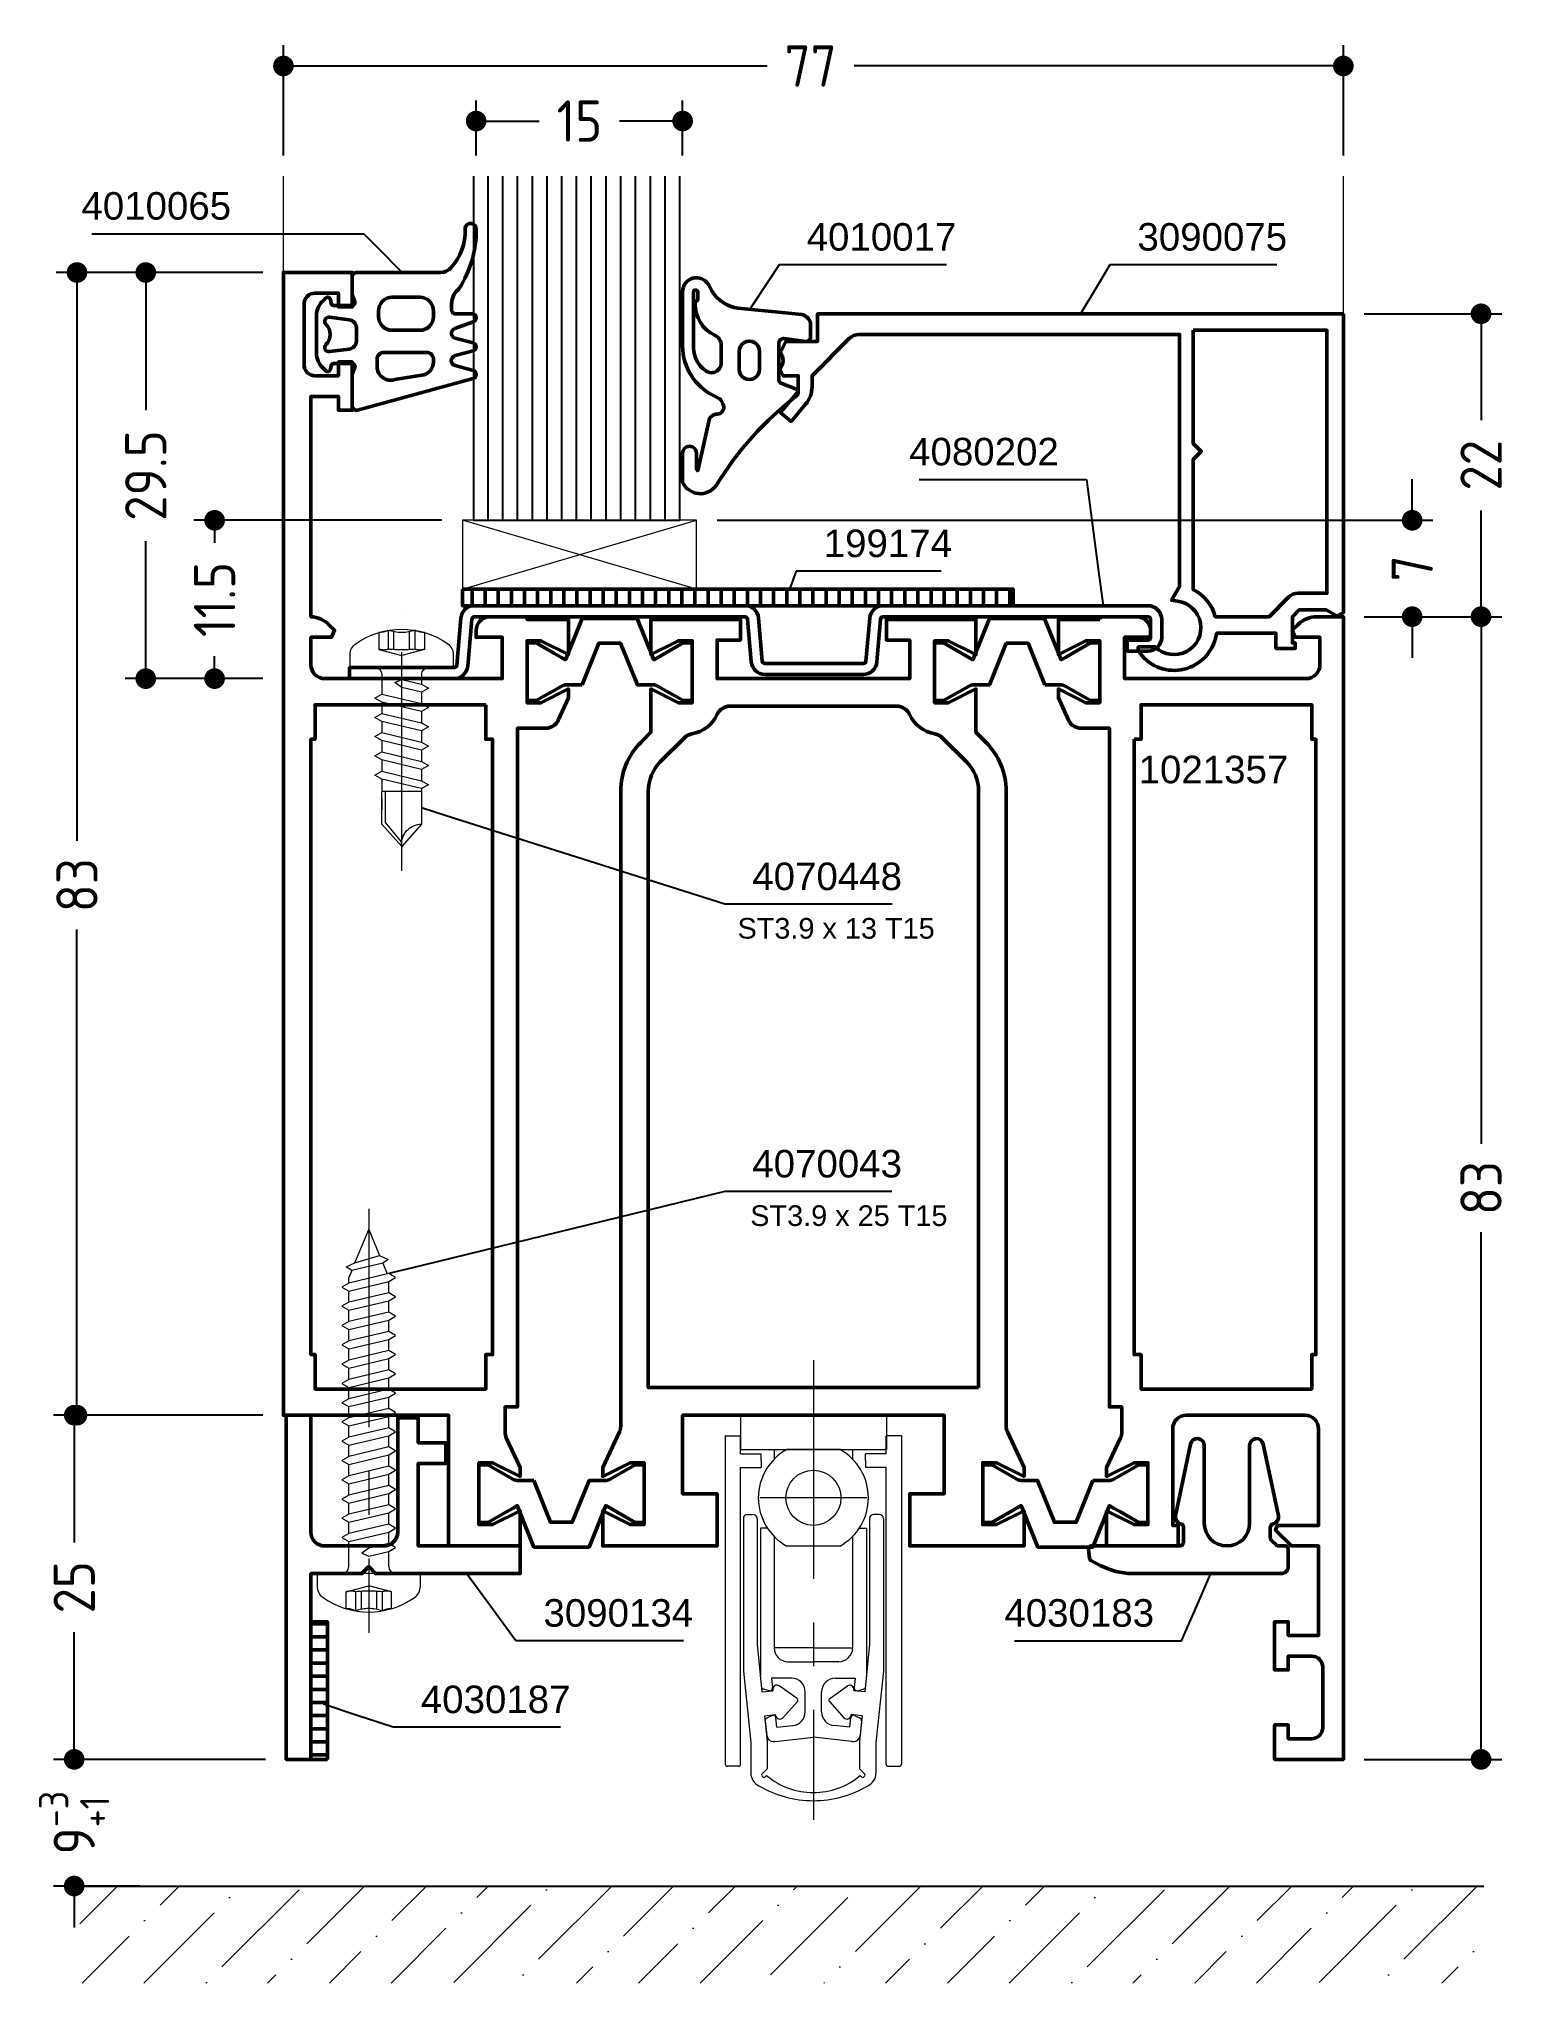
# Model space of a CAD drawing. Header units: millimetres. Extents: x 50 to 157, y 69 to 210.
import ezdxf
from ezdxf.enums import TextEntityAlignment as Align

# ---------------------------------------------------------------- set-up
doc = ezdxf.new("R2010")
doc.units = ezdxf.units.MM
doc.linetypes.add('CENTER', pattern=[50.8, 31.75, -6.35, 6.35, -6.35])
doc.linetypes.add('HIDDEN', pattern=[9.525, 6.35, -3.175])
for name, color, linetype, lineweight in [('AM_5', 3, 'Continuous', 25), ('AM_C', 50, 'Continuous', 50), ('AM_S', 80, 'Continuous', 50), ('Cent3', 70, 'CENTER', 18), ('CHide4', 10, 'HIDDEN', 13), ('Cont2', 2, 'Continuous', 25), ('Cont3', 70, 'Continuous', 18), ('Cont4', 10, 'Continuous', 13)]:
    doc.layers.add(name, color=color, linetype=linetype, lineweight=lineweight)
doc.styles.add('HBS_DIMTEXTSTYLE', font='isocp.shx')
doc.styles.add('SWISSL', font='swissl.ttf')
doc.dimstyles.new('Konstruktionsschnitt 1-1$0', dxfattribs={"dimscale": 0, "dimtxt": 3, "dimasz": 1.5, "dimexe": 1.5, "dimexo": 1.5, "dimgap": 1.5, "dimtad": 0, "dimdsep": 46, "dimtxsty": 'HBS_DIMTEXTSTYLE', "dimblk": 'PUNKT', "dimcen": 0, "dimclrd": 3, "dimclre": 3, "dimclrt": 2, "dimadec": 1, "dimazin": 2, "dimtfac": 0.7, "dimtofl": 0, "dimtmove": 0, "dimatfit": 3, "dimfxl": 0, "dimtolj": 1, "dimtzin": 0, "dimarcsym": 0})

msp = doc.modelspace()

# ---------------------------------------------------------------- texts
at = {"layer": 'AM_5', "color": 2, "insert": (141.21, 158.299), "char_height": 2, "attachment_point": 3, "style": 'SWISSL'}
msp.add_mtext('1021357', dxfattribs=at)

# ---------------------------------------------------------------- blocks, each defined once
blk = doc.blocks.new('*U21', base_point=(43.9, 167.94))
for p, q in [((43.9, 181.87), (18.9, 181.87)), ((43.9, 180.8), (18.9, 180.8)), ((43.9, 179.73), (18.9, 179.73)), ((43.9, 178.66), (18.9, 178.66)), ((43.9, 177.59), (18.9, 177.59)), ((43.9, 176.51), (18.9, 176.51)), ((43.9, 175.44), (18.9, 175.44)), ((43.9, 174.37), (18.9, 174.37)), ((43.9, 173.3), (18.9, 173.3)), ((43.9, 172.23), (18.9, 172.23)), ((43.9, 171.16), (18.9, 171.16)), ((43.9, 170.09), (18.9, 170.09)), ((43.9, 169.01), (18.9, 169.01))]:
    blk.add_line(p, q)
blk.add_lwpolyline([(18.9, 167.94), (43.9, 167.94), (43.9, 182.94), (18.9, 182.94)])
blk = doc.blocks.new('PUNKT')
at = {"color": 0, "linetype": 'Continuous'}
blk.add_line((-0.5, 0), (-1, 0), dxfattribs=at)
at = {"color": 0, "linetype": 'Continuous', "const_width": 0.5}
blk.add_lwpolyline([(-0.25, 0, 1), (0.25, 0, 1)], format="xyb", close=True, dxfattribs=at)
blk = doc.blocks.new('*D27')
at = {"layer": 'AM_5', "color": 3, "lineweight": -2, "transparency": 16777216}
for p, q in [((82.21, 201.9), (82.21, 205.9)), ((97.21, 201.9), (97.21, 205.9)), ((83.71, 204.4), (86.79, 204.4)), ((95.71, 204.4), (92.62, 204.4))]:
    blk.add_line(p, q, dxfattribs=at)
at = {"layer": 'AM_5', "color": 3, "lineweight": -2, "transparency": 16777216, "xscale": 1.5, "yscale": 1.5, "zscale": 1.5, "rotation": 180}
blk.add_blockref('PUNKT', (82.21, 204.4), dxfattribs=at)
at = {"layer": 'AM_5', "color": 3, "lineweight": -2, "transparency": 16777216, "xscale": 1.5, "yscale": 1.5, "zscale": 1.5}
blk.add_blockref('PUNKT', (97.21, 204.4), dxfattribs=at)
at = {"layer": 'AM_5', "color": 2, "transparency": 16777216, "insert": (89.71, 204.4), "char_height": 3, "attachment_point": 5, "style": 'HBS_DIMTEXTSTYLE'}
blk.add_mtext('\\A1;15', dxfattribs=at)
blk = doc.blocks.new('*D28')
at = {"layer": 'AM_5', "color": 3, "lineweight": -2, "transparency": 16777216}
for p, q in [((68.21, 201.9), (68.21, 209.9)), ((145.21, 201.9), (145.21, 209.9)), ((69.71, 208.4), (103.36, 208.4)), ((143.71, 208.4), (109.66, 208.4))]:
    blk.add_line(p, q, dxfattribs=at)
at = {"layer": 'AM_5', "color": 3, "lineweight": -2, "transparency": 16777216, "xscale": 1.5, "yscale": 1.5, "zscale": 1.5, "rotation": 180}
blk.add_blockref('PUNKT', (68.21, 208.4), dxfattribs=at)
at = {"layer": 'AM_5', "color": 3, "lineweight": -2, "transparency": 16777216, "xscale": 1.5, "yscale": 1.5, "zscale": 1.5}
blk.add_blockref('PUNKT', (145.21, 208.4), dxfattribs=at)
at = {"layer": 'AM_5', "color": 2, "transparency": 16777216, "insert": (106.51, 208.4), "char_height": 3, "attachment_point": 5, "style": 'HBS_DIMTEXTSTYLE'}
blk.add_mtext('\\A1;77', dxfattribs=at)
blk = doc.blocks.new('*S230')
at = {"layer": 'AM_5', "color": 3}
for p, q in [((104.22, 193.96), (103.47, 192.82)), ((116.37, 193.96), (104.22, 193.96))]:
    blk.add_line(p, q, dxfattribs=at)
at = {"layer": 'AM_5', "color": 3, "linetype": 'Continuous'}
blk.add_line((103.47, 192.82), (102.09, 190.73), dxfattribs=at)
at = {"layer": 'AM_5', "color": 2, "insert": (106.22, 194.96), "char_height": 2, "attachment_point": 7, "style": 'SWISSL'}
blk.add_mtext('4010017', dxfattribs=at)
blk = doc.blocks.new('*S231')
at = {"layer": 'AM_5', "color": 3}
for p, q in [((54.28, 196.21), (74.06, 196.21)), ((74.06, 196.21), (75.07, 195.18))]:
    blk.add_line(p, q, dxfattribs=at)
at = {"layer": 'AM_5', "color": 3, "linetype": 'Continuous'}
blk.add_line((75.07, 195.18), (76.83, 193.4), dxfattribs=at)
at = {"layer": 'AM_5', "color": 2, "insert": (64.41, 197.21), "char_height": 2, "attachment_point": 9, "style": 'SWISSL'}
blk.add_mtext('4010065', dxfattribs=at)
blk = doc.blocks.new('WS4070448')
at = {"layer": 'Cent3', "ltscale": 0.5}
blk.add_line((8.05, -14.4), (8.07, 4.66), dxfattribs=at)
at = {"layer": 'CHide4', "ltscale": 0.3}
for p, q in [((7.1, 1.69), (7.1, 3.08)), ((7.51, 1.69), (7.51, 2.97)), ((8.63, 1.69), (8.63, 2.97)), ((9.04, 1.69), (9.04, 3.08))]:
    blk.add_line(p, q, dxfattribs=at)
for points in [[(6.42, 2.92), (6.42, 1.69)], [(9.72, 2.92), (9.72, 1.69)], [(6.42, 1.69), (8.07, 1.25)], [(9.72, 1.69), (8.07, 1.25)]]:
    blk.add_lwpolyline(points, dxfattribs=at)
for centre, radius, start, end in [((6.48, 4.2), 1.28, 267.2848, 298.8872), ((8.07, 5.85), 2.94, 250.6988, 289.3012), ((9.66, 4.2), 1.28, 241.1128, 272.7152), ((6.76, 2.85), 1.21, 253.6643, 286.3357), ((8.07, 11.78), 10.13, 264.4948, 275.5052), ((9.38, 2.85), 1.21, 253.6643, 286.3357)]:
    blk.add_arc(centre, radius, start, end, dxfattribs=at)
at = {"layer": 'Cont4'}
for p, q in [((6.62, -8.64), (6.62, -11)), ((6.62, -8.64), (9.52, -8.64)), ((9.52, -11), (9.52, -8.64)), ((6.62, -11), (8.07, -12.64)), ((8.07, -12.64), (9.52, -11))]:
    blk.add_line(p, q, dxfattribs=at)
blk.add_lwpolyline([(11.39, 2.11, 0.314856), (4.74, 2.11, 0.244912), (4.32, 1.29), (4.32, 0.36), (11.82, 0.36), (11.82, 1.29, 0.244912), (11.39, 2.11, 0.138291)], format="xyb", dxfattribs=at)
for points in [[(6.12, -1.14), (6.62, -1.43), (8.07, -1.08), (8.57, -0.71), (8.07, -0.51), (6.62, -0.85)], [(6.12, -2.54), (6.62, -2.83), (9.52, -2.14), (10.02, -1.85), (9.52, -1.56), (6.62, -2.25)], [(6.12, -3.94), (6.62, -4.23), (9.52, -3.54), (10.02, -3.25), (9.52, -2.96), (6.62, -3.65)], [(6.12, -5.34), (6.62, -5.63), (9.52, -4.94), (10.02, -4.65), (9.52, -4.36), (6.62, -5.05)], [(6.12, -6.74), (6.62, -7.03), (9.52, -6.34), (10.02, -6.05), (9.52, -5.76), (6.62, -6.45)], [(6.12, -8.14), (6.62, -8.43), (9.52, -7.74), (10.02, -7.45), (9.52, -7.16), (6.62, -7.85)]]:
    blk.add_lwpolyline(points, close=True, dxfattribs=at)
for points in [[(6.62, -0.14), (6.62, -0.85)], [(9.52, -0.14), (9.52, -1.56)], [(6.62, -1.43), (6.62, -1.85)], [(6.62, -1.43), (6.62, -2.25)], [(6.62, -1.43), (6.62, -2.25)], [(9.52, -2.14), (9.52, -2.96)], [(6.62, -2.83), (6.62, -3.65)], [(6.62, -4.23), (6.62, -5.05)], [(9.52, -3.54), (9.52, -4.36)], [(6.62, -5.63), (6.62, -6.45)], [(9.52, -4.94), (9.52, -5.76)], [(6.62, -7.03), (6.62, -7.85)], [(9.52, -6.34), (9.52, -7.16)], [(6.62, -8.43), (6.62, -8.64)], [(9.52, -7.74), (9.52, -8.64)], [(6.62, -9.83), (6.62, -10.65)], [(9.27, -8.64), (9.27, -10.89), (8.1, -12.28)], [(9.52, -9.14), (9.52, -9.96)]]:
    blk.add_lwpolyline(points, dxfattribs=at)
for centre, radius, start, end in [((6.12, -0.14), 0.5, 0, 90), ((10.02, -0.14), 0.5, 90, 180), ((6.61, -12.47), 1.47, 353.4244, 89.6688)]:
    blk.add_arc(centre, radius, start, end, dxfattribs=at)
blk = doc.blocks.new('*S232')
at = {"layer": 'AM_5', "color": 3, "linetype": 'Continuous'}
blk.add_line((80.64, 153.75), (78.25, 154.51), dxfattribs=at)
at = {"layer": 'AM_5', "color": 3}
for p, q in [((100.27, 147.51), (80.64, 153.75)), ((112.42, 147.51), (100.27, 147.51))]:
    blk.add_line(p, q, dxfattribs=at)
at = {"layer": 'AM_5', "color": 2, "insert": (102.27, 148.51), "char_height": 2, "attachment_point": 7, "style": 'SWISSL'}
blk.add_mtext('4070448', dxfattribs=at)
blk = doc.blocks.new('*D33')
at = {"layer": 'AM_5', "color": 3, "lineweight": -2, "transparency": 16777216}
for p, q in [((146.71, 190.4), (156.71, 190.4)), ((155.21, 188.9), (155.21, 182.68)), ((155.21, 169.9), (155.21, 176.12)), ((146.71, 168.4), (156.71, 168.4))]:
    blk.add_line(p, q, dxfattribs=at)
at = {"layer": 'AM_5', "color": 3, "lineweight": -2, "transparency": 16777216, "xscale": 1.5, "yscale": 1.5, "zscale": 1.5}
for p, rotation in [((155.21, 190.4), 90), ((155.21, 168.4), 270)]:
    blk.add_blockref('PUNKT', p, dxfattribs=dict(at, rotation=rotation))
at = {"layer": 'AM_5', "color": 2, "transparency": 16777216, "insert": (155.21, 179.4), "char_height": 3, "attachment_point": 5, "rotation": 90, "style": 'HBS_DIMTEXTSTYLE'}
blk.add_mtext('\\A1;22', dxfattribs=at)
blk = doc.blocks.new('*D34')
at = {"layer": 'AM_5', "color": 3, "lineweight": -2, "transparency": 16777216}
for p, q in [((150.21, 176.9), (150.21, 178.4)), ((99.71, 175.4), (151.71, 175.4)), ((146.71, 168.4), (151.71, 168.4)), ((150.21, 166.9), (150.21, 165.4))]:
    blk.add_line(p, q, dxfattribs=at)
at = {"layer": 'AM_5', "color": 3, "lineweight": -2, "transparency": 16777216, "xscale": 1.5, "yscale": 1.5, "zscale": 1.5}
for p, rotation in [((150.21, 175.4), 270), ((150.21, 168.4), 90)]:
    blk.add_blockref('PUNKT', p, dxfattribs=dict(at, rotation=rotation))
at = {"layer": 'AM_5', "color": 2, "transparency": 16777216, "insert": (150.21, 171.9), "char_height": 3, "attachment_point": 5, "rotation": 90, "style": 'HBS_DIMTEXTSTYLE'}
blk.add_mtext('\\A1;7', dxfattribs=at)
blk = doc.blocks.new('*D35')
at = {"layer": 'AM_5', "color": 3, "lineweight": -2, "transparency": 16777216}
for p, q in [((79.71, 175.4), (61.71, 175.4)), ((63.21, 173.9), (63.21, 173.76)), ((63.21, 165.4), (63.21, 165.54)), ((66.71, 163.9), (61.71, 163.9))]:
    blk.add_line(p, q, dxfattribs=at)
at = {"layer": 'AM_5', "color": 3, "lineweight": -2, "transparency": 16777216, "xscale": 1.5, "yscale": 1.5, "zscale": 1.5}
for p, rotation in [((63.21, 175.4), 90), ((63.21, 163.9), 270)]:
    blk.add_blockref('PUNKT', p, dxfattribs=dict(at, rotation=rotation))
at = {"layer": 'AM_5', "color": 2, "transparency": 16777216, "insert": (63.21, 169.65), "char_height": 3, "attachment_point": 5, "rotation": 90, "style": 'HBS_DIMTEXTSTYLE'}
blk.add_mtext('\\A1;11.5', dxfattribs=at)
blk = doc.blocks.new('*D36')
at = {"layer": 'AM_5', "color": 3, "lineweight": -2, "transparency": 16777216}
for p, q in [((66.71, 193.4), (56.71, 193.4)), ((58.21, 191.9), (58.21, 183.4)), ((58.21, 165.4), (58.21, 173.89)), ((66.71, 163.9), (56.71, 163.9))]:
    blk.add_line(p, q, dxfattribs=at)
at = {"layer": 'AM_5', "color": 3, "lineweight": -2, "transparency": 16777216, "xscale": 1.5, "yscale": 1.5, "zscale": 1.5}
for p, rotation in [((58.21, 193.4), 90), ((58.21, 163.9), 270)]:
    blk.add_blockref('PUNKT', p, dxfattribs=dict(at, rotation=rotation))
at = {"layer": 'AM_5', "color": 2, "transparency": 16777216, "insert": (58.21, 178.65), "char_height": 3, "attachment_point": 5, "rotation": 90, "style": 'HBS_DIMTEXTSTYLE'}
blk.add_mtext('\\A1;29.5', dxfattribs=at)
blk = doc.blocks.new('*S233')
at = {"layer": 'AM_5', "color": 3}
for p, q in [((128.25, 193.96), (127.4, 192.54)), ((140.38, 193.96), (128.25, 193.96))]:
    blk.add_line(p, q, dxfattribs=at)
at = {"layer": 'AM_5', "color": 3, "linetype": 'Continuous'}
blk.add_line((127.4, 192.54), (126.11, 190.4), dxfattribs=at)
at = {"layer": 'AM_5', "color": 2, "insert": (130.25, 194.96), "char_height": 2, "attachment_point": 7, "style": 'SWISSL'}
blk.add_mtext('3090075', dxfattribs=at)
blk = doc.blocks.new('*S234')
at = {"layer": 'AM_5', "color": 3}
for p, q in [((105.46, 171.7), (104.97, 170.4)), ((115.98, 171.7), (105.46, 171.7))]:
    blk.add_line(p, q, dxfattribs=at)
at = {"layer": 'AM_5', "color": 2, "insert": (107.46, 172.7), "char_height": 2, "attachment_point": 7, "style": 'SWISSL'}
blk.add_mtext('199174', dxfattribs=at)
blk = doc.blocks.new('*S235')
at = {"layer": 'AM_5', "color": 3}
for p, q in [((114.4, 178.36), (126.54, 178.36)), ((126.54, 178.36), (127.43, 171.68))]:
    blk.add_line(p, q, dxfattribs=at)
at = {"layer": 'AM_5', "color": 3, "linetype": 'Continuous'}
blk.add_line((127.43, 171.68), (127.76, 169.2), dxfattribs=at)
at = {"layer": 'AM_5', "color": 2, "insert": (124.54, 179.36), "char_height": 2, "attachment_point": 9, "style": 'SWISSL'}
blk.add_mtext('4080202', dxfattribs=at)
blk = doc.blocks.new('ZAHL rechts')
at = {"layer": 'AM_5', "color": 2, "style": 'SWISSL'}
blk.add_attdef('XXX', text='', height=1.5, dxfattribs=at).set_placement((-1.95, -2.5), align=Align.RIGHT)
blk = doc.blocks.new('*D40')
at = {"layer": 'AM_5', "color": 3, "lineweight": -2, "transparency": 16777216}
for p, q in [((146.71, 168.4), (156.71, 168.4)), ((155.21, 166.9), (155.21, 130.11)), ((155.21, 86.9), (155.21, 123.69)), ((146.71, 85.4), (156.71, 85.4))]:
    blk.add_line(p, q, dxfattribs=at)
at = {"layer": 'AM_5', "color": 3, "lineweight": -2, "transparency": 16777216, "xscale": 1.5, "yscale": 1.5, "zscale": 1.5}
for p, rotation in [((155.21, 168.4), 90), ((155.21, 85.4), 270)]:
    blk.add_blockref('PUNKT', p, dxfattribs=dict(at, rotation=rotation))
at = {"layer": 'AM_5', "color": 2, "transparency": 16777216, "insert": (155.21, 126.9), "char_height": 3, "attachment_point": 5, "rotation": 90, "style": 'HBS_DIMTEXTSTYLE'}
blk.add_mtext('\\A1;83', dxfattribs=at)
blk = doc.blocks.new('*D47')
at = {"layer": 'AM_5', "color": 3, "lineweight": -2, "transparency": 16777216}
for p, q in [((222.08, 209.06), (207.08, 209.06)), ((208.58, 207.56), (208.58, 167.77)), ((208.58, 127.56), (208.58, 161.35)), ((222.08, 126.06), (207.08, 126.06))]:
    blk.add_line(p, q, dxfattribs=at)
at = {"layer": 'AM_5', "color": 3, "lineweight": -2, "transparency": 16777216, "xscale": 1.5, "yscale": 1.5, "zscale": 1.5}
for p, rotation in [((208.58, 209.06), 90), ((208.58, 126.06), 270)]:
    blk.add_blockref('PUNKT', p, dxfattribs=dict(at, rotation=rotation))
at = {"layer": 'AM_5', "color": 2, "transparency": 16777216, "insert": (208.58, 164.56), "char_height": 3, "attachment_point": 5, "rotation": 90, "style": 'HBS_DIMTEXTSTYLE'}
blk.add_mtext('\\A1;83', dxfattribs=at)
blk = doc.blocks.new('*D42')
at = {"layer": 'AM_5', "color": 3, "lineweight": -2, "transparency": 16777216}
for p, q in [((53.01, 86.9), (53.01, 88.4)), ((66.91, 85.4), (51.51, 85.4)), ((57.81, 76.2), (51.51, 76.2)), ((53.01, 74.7), (53.01, 73.2))]:
    blk.add_line(p, q, dxfattribs=at)
at = {"layer": 'AM_5', "color": 3, "lineweight": -2, "transparency": 16777216, "xscale": 1.5, "yscale": 1.5, "zscale": 1.5}
for p, rotation in [((53.01, 85.4), 270), ((53.01, 76.2), 90)]:
    blk.add_blockref('PUNKT', p, dxfattribs=dict(at, rotation=rotation))
at = {"layer": 'AM_5', "color": 2, "transparency": 16777216, "insert": (53.01, 80.8), "char_height": 3, "attachment_point": 5, "rotation": 90, "style": 'HBS_DIMTEXTSTYLE'}
blk.add_mtext('\\A1;9{}{\\H0.71x;\\C2;\\S-3^ +1;}', dxfattribs=at)
blk = doc.blocks.new('*S236')
at = {"layer": 'AM_5', "color": 3, "linetype": 'Continuous'}
blk.add_line((73.49, 88.62), (71.12, 89.4), dxfattribs=at)
at = {"layer": 'AM_5', "color": 3}
for p, q in [((76.19, 87.73), (73.49, 88.62)), ((88.34, 87.73), (76.19, 87.73))]:
    blk.add_line(p, q, dxfattribs=at)
at = {"layer": 'AM_5', "color": 2, "insert": (78.19, 88.73), "char_height": 2, "attachment_point": 7, "style": 'SWISSL'}
blk.add_mtext('4030187', dxfattribs=at)
blk = doc.blocks.new('*D46')
at = {"layer": 'AM_5', "color": 3, "lineweight": -2, "transparency": 16777216}
for p, q in [((222.08, 126.06), (206.88, 126.06)), ((208.38, 124.56), (208.38, 116.81)), ((208.38, 102.56), (208.38, 110.31)), ((222.28, 101.06), (206.88, 101.06))]:
    blk.add_line(p, q, dxfattribs=at)
at = {"layer": 'AM_5', "color": 3, "lineweight": -2, "transparency": 16777216, "xscale": 1.5, "yscale": 1.5, "zscale": 1.5}
for p, rotation in [((208.38, 126.06), 90), ((208.38, 101.06), 270)]:
    blk.add_blockref('PUNKT', p, dxfattribs=dict(at, rotation=rotation))
at = {"layer": 'AM_5', "color": 2, "transparency": 16777216, "insert": (208.38, 113.56), "char_height": 3, "attachment_point": 5, "rotation": 90, "style": 'HBS_DIMTEXTSTYLE'}
blk.add_mtext('\\A1;25', dxfattribs=at)
blk = doc.blocks.new('*S237')
at = {"layer": 'AM_5', "color": 3, "linetype": 'Continuous'}
blk.add_line((134.58, 96.6), (135.57, 98.9), dxfattribs=at)
at = {"layer": 'AM_5', "color": 3}
for p, q in [((133.46, 94.01), (134.58, 96.6)), ((121.33, 94.01), (133.46, 94.01))]:
    blk.add_line(p, q, dxfattribs=at)
at = {"layer": 'AM_5', "color": 2, "insert": (131.46, 95.01), "char_height": 2, "attachment_point": 9, "style": 'SWISSL'}
blk.add_mtext('4030183', dxfattribs=at)
blk = doc.blocks.new('*S238')
at = {"layer": 'AM_5', "color": 3, "linetype": 'Continuous'}
blk.add_line((82.99, 96.89), (81.51, 98.9), dxfattribs=at)
at = {"layer": 'AM_5', "color": 3}
for p, q in [((85.1, 94.01), (82.99, 96.89)), ((97.27, 94.01), (85.1, 94.01))]:
    blk.add_line(p, q, dxfattribs=at)
at = {"layer": 'AM_5', "color": 2, "insert": (87.1, 95.01), "char_height": 2, "attachment_point": 7, "style": 'SWISSL'}
blk.add_mtext('3090134', dxfattribs=at)
blk = doc.blocks.new('ws4070043')
at = {"layer": 'Cent3', "ltscale": 0.5}
blk.add_line((0, -26.5), (0, 4.3), dxfattribs=at)
at = {"layer": 'CHide4', "ltscale": 0.3}
for p, q in [((-0.97, 1.33), (-0.97, 2.72)), ((-0.56, 1.33), (-0.56, 2.61)), ((0.56, 1.33), (0.56, 2.61)), ((0.97, 1.33), (0.97, 2.72))]:
    blk.add_line(p, q, dxfattribs=at)
for points in [[(-1.65, 2.56), (-1.65, 1.33)], [(1.65, 2.56), (1.65, 1.33)], [(-1.65, 1.33), (0, 0.89)], [(1.65, 1.33), (0, 0.89)]]:
    blk.add_lwpolyline(points, dxfattribs=at)
for centre, radius, start, end in [((-1.59, 3.84), 1.28, 267.2848, 298.8872), ((0, 5.49), 2.94, 250.6988, 289.3012), ((1.59, 3.84), 1.28, 241.1128, 272.7152), ((-1.31, 2.49), 1.21, 253.6643, 286.3357), ((0, 11.41), 10.13, 264.4948, 275.5052), ((1.31, 2.49), 1.21, 253.6643, 286.3357)]:
    blk.add_arc(centre, radius, start, end, dxfattribs=at)
at = {"layer": 'Cont4'}
blk.add_lwpolyline([(3.32, 1.75, 0.314856), (-3.32, 1.75, 0.244912), (-3.75, 0.93), (-3.75, 0), (3.75, 0), (3.75, 0.93, 0.244912), (3.32, 1.75, 0.138291)], format="xyb", dxfattribs=at)
for points in [[(-1.95, -1.9), (-1.45, -2.19), (0, -1.84), (0.5, -1.47), (0, -1.27), (-1.45, -1.61)], [(-1.95, -3.3), (-1.45, -3.59), (1.45, -2.9), (1.95, -2.61), (1.45, -2.32), (-1.45, -3.01)], [(-1.95, -4.7), (-1.45, -4.99), (1.45, -4.3), (1.95, -4.01), (1.45, -3.72), (-1.45, -4.41)], [(-1.95, -6.1), (-1.45, -6.39), (1.45, -5.7), (1.95, -5.41), (1.45, -5.12), (-1.45, -5.81)], [(-1.95, -7.5), (-1.45, -7.79), (1.45, -7.1), (1.95, -6.81), (1.45, -6.52), (-1.45, -7.21)], [(-1.95, -8.9), (-1.45, -9.19), (1.45, -8.5), (1.95, -8.21), (1.45, -7.92), (-1.45, -8.61)], [(-1.95, -10.3), (-1.45, -10.59), (1.45, -9.9), (1.95, -9.61), (1.45, -9.32), (-1.45, -10.01)], [(-1.95, -11.7), (-1.45, -11.99), (1.45, -11.3), (1.95, -11.01), (1.45, -10.72), (-1.45, -11.41)], [(-1.95, -13.1), (-1.45, -13.39), (1.45, -12.7), (1.95, -12.41), (1.45, -12.12), (-1.45, -12.81)], [(-1.95, -14.5), (-1.45, -14.79), (1.45, -14.1), (1.95, -13.81), (1.45, -13.52), (-1.45, -14.21)], [(-1.95, -15.9), (-1.45, -16.19), (1.45, -15.5), (1.95, -15.21), (1.45, -14.92), (-1.45, -15.61)], [(-1.95, -17.3), (-1.45, -17.59), (1.45, -16.9), (1.95, -16.61), (1.45, -16.32), (-1.45, -17.01)], [(-1.95, -18.7), (-1.45, -18.99), (1.45, -18.3), (1.95, -18.01), (1.45, -17.72), (-1.45, -18.41)], [(-1.45, -20.39), (1.45, -19.7), (1.95, -19.41), (1.45, -19.12), (-1.45, -19.81), (-1.95, -20.1)], [(-1.45, -21.21), (-1.95, -21.5), (-1.45, -21.79), (1.45, -21.1), (1.95, -20.81), (1.45, -20.52)], [(1.24, -22), (1.63, -22.27), (1.01, -22.57), (-0.78, -23.11), (-1.41, -22.8), (-1.02, -22.54)]]:
    blk.add_lwpolyline(points, close=True, dxfattribs=at)
for points in [[(-1.45, -0.5), (-1.45, -1.61)], [(1.45, -0.5), (1.45, -2.32)], [(-1.45, -2.19), (-1.45, -3.01)], [(-1.45, -3.59), (-1.45, -4.41)], [(1.45, -2.9), (1.45, -3.72)], [(-1.45, -4.99), (-1.45, -5.81)], [(1.45, -4.3), (1.45, -5.12)], [(-1.45, -6.39), (-1.45, -7.21)], [(1.45, -5.7), (1.45, -6.52)], [(-1.45, -7.79), (-1.45, -8.61)], [(1.45, -7.1), (1.45, -7.92)], [(-1.45, -9.19), (-1.45, -10.01)], [(1.45, -8.5), (1.45, -9.32)], [(-1.45, -10.59), (-1.45, -11.41)], [(1.45, -9.9), (1.45, -10.72)], [(-1.45, -11.99), (-1.45, -12.81)], [(1.45, -11.3), (1.45, -12.12)], [(1.45, -12.7), (1.45, -13.52)], [(-1.45, -13.39), (-1.45, -14.21)], [(1.45, -14.1), (1.45, -14.92)], [(-1.45, -14.79), (-1.45, -15.61)], [(1.45, -15.5), (1.45, -16.32)], [(-1.45, -16.19), (-1.45, -17.01)], [(1.45, -16.9), (1.45, -17.72)], [(-1.45, -17.59), (-1.45, -18.41)], [(1.45, -18.3), (1.45, -19.12)], [(-1.45, -18.99), (-1.45, -19.81)], [(1.45, -19.7), (1.45, -20.52)], [(-1.45, -20.39), (-1.45, -21.21)], [(1.45, -21.1), (1.45, -21.5)], [(-1.02, -22.54), (-1.34, -21.76)], [(1.01, -22.57), (0, -25), (-0.78, -23.11)], [(1.24, -22), (1.45, -21.5)]]:
    blk.add_lwpolyline(points, dxfattribs=at)
for centre, start, end in [((-1.95, -0.5), 0, 90), ((1.95, -0.5), 90, 180)]:
    blk.add_arc(centre, 0.5, start, end, dxfattribs=at)
blk = doc.blocks.new('*S239')
at = {"layer": 'AM_5', "color": 3}
for p, q in [((100.27, 126.64), (78.29, 121.28)), ((112.4, 126.64), (100.27, 126.64))]:
    blk.add_line(p, q, dxfattribs=at)
at = {"layer": 'AM_5', "color": 3, "linetype": 'Continuous'}
blk.add_line((78.29, 121.28), (75.86, 120.69), dxfattribs=at)
at = {"layer": 'AM_5', "color": 2, "insert": (102.27, 127.64), "char_height": 2, "attachment_point": 7, "style": 'SWISSL'}
blk.add_mtext('4070043', dxfattribs=at)
blk = doc.blocks.new('ZAHL links')
at = {"layer": 'AM_5', "color": 2, "style": 'SWISSL'}
blk.add_attdef('XXX', (1.85, -2.5), '', height=1.5, dxfattribs=at)
blk = doc.blocks.new('WI4030187')
h = blk.add_hatch()
h.set_pattern_fill('LINE', color=256, scale=0.3, angle=90)
h.paths.add_polyline_path([(5, 0), (5, 1.2), (-5, 1.2), (-5, 0)])
blk.add_lwpolyline([(5, 1.2), (5, 0), (-5, 0), (-5, 1.2), (5, 1.2)], close=True)
blk = doc.blocks.new('WI1021357')
for points in [[(-73.69, 88.42), (-73.29, 88.01), (-73.5, 87.5), (-75, 87.5), (-75, 85.5, 0.414214), (-74, 84.5), (-61.1, 84.5), (-61.1, 87.5), (-63, 87.5), (-63, 88, -0.414214), (-62, 89), (-59.3, 89), (-59.3, 88.8), (-56.3, 88.8), (-56.3, 86.25), (-58.3, 87.25), (-59.3, 87.25), (-59.3, 82.75), (-58.3, 82.75), (-56.3, 83.75), (-56.3, 83.1), (-57.03, 81.49, -0.294108), (-57.94, 80.9), (-60, 80.9), (-60, 31.6), (-60.9, 31.6), (-60.9, 29.78, 0.109518), (-60.81, 29.36), (-59.8, 27.2), (-59.8, 26.55), (-61.8, 27.55), (-62.8, 27.55), (-62.8, 23.05), (-61.8, 23.05), (-59.8, 24.05), (-59.8, 21.5), (-65, 21.5), (-65, 31), (-77, 31), (-77, 114), (-72, 114), (-72, 111.5), (-73, 111.5), (-73, 112.5), (-74.7, 112.5, 0.414214), (-75.5, 111.7), (-75.5, 107.3, 0.414214), (-74.7, 106.5), (-73, 106.5), (-73, 107.5), (-72, 107.5), (-72, 104), (-73, 104), (-73, 105), (-75, 105), (-75, 89, -0.185405), (-73.69, 88.42)], [(-17.7, 88.8), (-17.7, 89), (-15, 89, -0.414214), (-14, 88), (-14, 87.5), (-15.9, 87.5), (-15.9, 84.5), (-2.7, 84.5, 0.414214), (-1.7, 85.5), (-1.7, 87.5), (-3.5, 87.5), (-3.71, 88.01), (-3.31, 88.41, -0.198912), (-1.9, 89), (0, 89), (0, 6), (-5, 6), (-5, 8.5), (-4, 8.5), (-4, 7.5), (-2.3, 7.5, 0.414214), (-1.5, 8.3), (-1.5, 12.7, 0.414214), (-2.3, 13.5), (-4, 13.5), (-4, 12.5), (-5, 12.5), (-5, 16), (-4, 16), (-4, 15), (-1.8, 15), (-1.8, 21.5), (-3.78, 21.5), (-4.94, 22.66), (-4.8, 23), (-1.8, 23), (-1.8, 30, 0.414214), (-2.8, 31), (-11.4, 31, 0.414214), (-12.4, 30), (-12.4, 23), (-12, 23), (-12, 21.5), (-17.2, 21.5), (-17.2, 24.05), (-15.2, 23.05), (-14.2, 23.05), (-14.2, 27.55), (-15.2, 27.55), (-17.2, 26.55), (-17.2, 27.2), (-16.19, 29.36, 0.109518), (-16.1, 29.78), (-16.1, 31.6), (-17, 31.6), (-17, 80.9), (-19.06, 80.9, -0.294108), (-19.97, 81.49), (-20.7, 83.1), (-20.7, 83.75), (-18.7, 82.75), (-17.7, 82.75), (-17.7, 87.25), (-18.7, 87.25), (-20.7, 86.25), (-20.7, 88.8), (-17.7, 88.8)], [(-55.31, 84.05), (-56.43, 84.05, 0.131652), (-56.83, 83.94), (-58.64, 82.9), (-59.3, 82.9), (-59.3, 87.1), (-58.64, 87.1), (-57.3, 86.33), (-56.81, 86.04), (-56.51, 85.87), (-55.3, 88.87), (-51.3, 88.87), (-50.09, 85.87), (-47.96, 87.1), (-47.3, 87.1), (-47.3, 82.9), (-47.96, 82.9), (-49.77, 83.94, 0.131652), (-50.17, 84.05), (-51.29, 84.05), (-52.52, 87.07), (-54.09, 87.07)], [(-24.5, 30.21, 0.109518), (-24.41, 29.79), (-23.2, 27.2), (-23.2, 26.55), (-25.2, 27.55), (-26.2, 27.55), (-26.2, 23.05), (-25.2, 23.05), (-23.2, 24.05), (-23.2, 21.5), (-31.5, 21.5), (-31.5, 25.3), (-29, 25.3), (-29, 31), (-48, 31), (-48, 25.3), (-45.5, 25.3), (-45.5, 21.5), (-53.8, 21.5), (-53.8, 24.05), (-51.8, 23.05), (-50.8, 23.05), (-50.8, 27.55), (-51.8, 27.55), (-53.8, 26.55), (-53.8, 27.2), (-52.59, 29.79, 0.109518), (-52.5, 30.21), (-52.5, 76.33, -0.198912), (-51.04, 79.86), (-50.3, 80.6), (-50.3, 83.75), (-48.3, 82.75), (-47.3, 82.75), (-47.3, 87.25), (-48.3, 87.25), (-50.3, 86.25), (-50.3, 88.8), (-43.8, 88.8), (-43.8, 87.3), (-45.5, 87.3), (-45.5, 84.5), (-31.5, 84.5), (-31.5, 87.3), (-33.2, 87.3), (-33.2, 88.8), (-26.7, 88.8), (-26.7, 86.25), (-28.7, 87.25), (-29.7, 87.25), (-29.7, 82.75), (-28.7, 82.75), (-26.7, 83.75), (-26.7, 80.6), (-25.96, 79.86, -0.198912), (-24.5, 76.33)], [(-21.69, 84.05), (-20.57, 84.05, -0.131652), (-20.17, 83.94), (-18.36, 82.9), (-17.7, 82.9), (-17.7, 87.1), (-18.36, 87.1), (-19.7, 86.33), (-20.19, 86.04), (-20.49, 85.87), (-21.7, 88.87), (-25.7, 88.87), (-26.91, 85.87), (-29.04, 87.1), (-29.7, 87.1), (-29.7, 82.9), (-29.04, 82.9), (-27.23, 83.94, -0.131652), (-26.83, 84.05), (-25.71, 84.05), (-24.49, 87.07), (-22.91, 87.07)], [(-26.5, 33), (-50.5, 33), (-50.5, 76.33, -0.198912), (-49.62, 78.45), (-47.86, 80.21, -0.154989), (-47.33, 80.49, 0.248244), (-45.48, 81.91, -0.293963), (-44.57, 82.5), (-32.44, 82.5, -0.293963), (-31.53, 81.91, 0.248244), (-29.67, 80.49, -0.154989), (-29.14, 80.21), (-27.38, 78.45, -0.198912), (-26.5, 76.33)], [(-58.81, 26.25), (-59.93, 26.25, -0.131652), (-60.33, 26.36), (-62.14, 27.4), (-62.8, 27.4), (-62.8, 23.2), (-62.14, 23.2), (-60.8, 23.97), (-60.31, 24.25), (-60.01, 24.43), (-58.8, 21.42), (-54.8, 21.42), (-53.59, 24.43), (-51.46, 23.2), (-50.8, 23.2), (-50.8, 27.4), (-51.46, 27.4), (-53.27, 26.36, -0.131652), (-53.67, 26.25), (-54.79, 26.25), (-56.02, 23.22), (-57.59, 23.22)], [(-18.19, 26.25), (-17.07, 26.25, 0.131652), (-16.67, 26.36), (-14.86, 27.4), (-14.2, 27.4), (-14.2, 23.2), (-14.86, 23.2), (-16.2, 23.97), (-16.69, 24.25), (-16.99, 24.43), (-18.2, 21.42), (-22.2, 21.42), (-23.41, 24.43), (-25.54, 23.2), (-26.2, 23.2), (-26.2, 27.4), (-25.54, 27.4), (-23.73, 26.36, 0.131652), (-23.33, 26.25), (-22.21, 26.25), (-20.99, 23.22), (-19.41, 23.22)]]:
    blk.add_lwpolyline(points, format="xyb", close=True)
for points in [[(-62.3, 82.6), (-74.7, 82.6), (-74.7, 80.1), (-75, 80.1), (-75, 35.4), (-74.7, 35.4), (-74.7, 32.9), (-62.3, 32.9), (-62.3, 35.4), (-61.8, 35.4), (-61.8, 80.1), (-62.3, 80.1), (-62.3, 82.6)], [(-15.2, 80.1), (-15.2, 35.4), (-14.7, 35.4), (-14.7, 32.9), (-2.3, 32.9), (-2.3, 35.4), (-2, 35.4), (-2, 80.1), (-2.3, 80.1), (-2.3, 82.6), (-14.7, 82.6), (-14.7, 80.1), (-15.2, 80.1)]]:
    blk.add_lwpolyline(points, close=True)
blk = doc.blocks.new('WI3090075')
for points in [[(0, 22), (0, 0.3), (-0.45, 0.04), (-1.25, 0.5), (-3.2, 0.5), (-3.7, 0), (-3.7, -1.9), (-3.5, -1.9), (-3.5, -2.3), (-4.9, -2.3), (-4.9, -1.2), (-9.2, -1.2), (-9.3, -1.57, -0.652679), (-14.9, -2.49), (-14.9, -2.2), (-13.66, -2.2, 1.382111), (-12.04, 1.13), (-12.48, 1.19), (-11.9, 2.2), (-11.9, 20.5), (-35.19, 20.5, 0.198912), (-35.89, 20.21), (-38.6, 17.5), (-38.6, 16.71, -0.176327), (-39.07, 15.43), (-40.12, 14.18), (-40.88, 14.82), (-39.6, 16.35), (-39.6, 17.5), (-40.7, 17.5), (-40.93, 17.99, 0.339409), (-40.9, 19.21), (-40.5, 20), (-38.2, 20), (-38.2, 22), (0, 22)], [(-10.9, 20.8), (-10.9, 12.58), (-10.32, 12), (-10.9, 11.42), (-10.9, 1.97, -0.213458), (-9.31, 0), (-5.4, 0), (-3.99, 1.41, -0.198912), (-3.28, 1.7), (-1.2, 1.7), (-1.2, 20.8), (-10.9, 20.8)]]:
    blk.add_lwpolyline(points, format="xyb", close=True)
blk = doc.blocks.new('WI3090134')
blk.add_lwpolyline([(-2, 0), (-2, -8.5, -0.414214), (-3, -9.5), (-7.3, -9.5, -0.414214), (-8.3, -8.5), (-8.3, -0.2), (-9.8, -0.2), (-9.8, -2), (-11.8, -2), (-11.8, -3.5), (-9.8, -3.5), (-9.8, -9.5), (-17.2, -9.5), (-17.2, -11.5), (-6.7, -11.5), (-6.2, -11), (-5.7, -11.5), (-2, -11.5), (-2, -25), (-0.2, -25), (-0.2, 0), (-2, 0)], format="xyb", close=True)
blk = doc.blocks.new('WI199174')
h = blk.add_hatch()
h.set_pattern_fill('LINE', color=256, scale=0.3, angle=90)
h.paths.add_polyline_path([(0, 1.2), (0, 0), (40, 0), (40, 1.2)])
blk.add_lwpolyline([(0, 1.2), (0, 0), (40, 0), (40, 1.2)], close=True)
blk = doc.blocks.new('WI4010017')
for points in [[(-3.46, 2.42, -0.240056), (-5.37, 3.66), (-5.63, 4.12, 0.767327), (-7.5, 3.62), (-7.5, -0.35, 0.286745), (-5.25, -3.94), (-4.85, -4.14, -0.149451), (-4.72, -4.26), (-4.57, -4.53, -0.57735), (-5, -5.28), (-5.12, -5.28), (-5.16, -5.31, 0.158399), (-5.55, -5.6), (-6.36, -9.28, -0.113567), (-6.42, -9.4, -0.190093), (-6.5, -9.19), (-6.5, -8.12, 1), (-7.5, -8.12), (-7.5, -10.18, 0.009709), (-7.5, -10.22, 0.587918), (-5.07, -10.47, -0.09166), (0.81, -3.93, 0.553622), (0.7, -3.44), (-0.3, -3.07, -0.315299), (-0.5, -2.79), (-0.5, -0.1, -0.449698), (-0.16, 0.2), (1.46, 0, 0.449698), (1.8, 0.3), (1.8, 1.16, 0.354573), (1.17, 1.94), (-3.46, 2.42)], [(-4.7, -0.28, 0.292811), (-5.16, 0.44, -0.290987), (-6.6, 2.71), (-6.6, 2.92), (-6.5, 2.92, 0.414214), (-6.4, 3.02), (-6.4, 3.62, 0.414214), (-6.5, 3.72), (-6.6, 3.72, 0.414214), (-6.7, 3.62), (-6.7, -0.48, 0.244698), (-5.85, -2.12), (-5.8, -2.15, 0.673804), (-4.71, -1.45), (-4.7, -0.28)], [(-1.91, -0.73, 1.006711), (-3.4, -0.73), (-3.4, -2.03, 1.006711), (-1.91, -2.03), (-1.91, -0.73)], [(-1.91, -0.73, 1.006711), (-3.4, -0.73), (-3.4, -2.03, 1.006711), (-1.91, -2.03), (-1.91, -0.73)]]:
    blk.add_lwpolyline(points, format="xyb", close=True)
blk = doc.blocks.new('WI4010065')
for points in [[(0.3, 0, 0.414214), (0, -0.3), (0, -1.62), (0.19, -2.13, -0.520567), (0, -2.4), (-1.33, -2.4, -0.36397), (-1.53, -2.23), (-1.58, -1.97, 0.594937), (-1.91, -1.85), (-2.12, -2.05, 0.208), (-2.6, -3.15), (-2.6, -5.85, 0.208), (-2.12, -6.95), (-1.91, -7.15, 0.594937), (-1.58, -7.03), (-1.53, -6.77, -0.36397), (-1.33, -6.6), (0, -6.6, -0.520567), (0.19, -6.87), (0, -7.38), (0, -9.7, 0.505497), (0.39, -9.99), (8.79, -7.69, 0.751737), (8.78, -7.11), (7.47, -6.76, -0.767327), (7.47, -6.04), (8.78, -5.69, 0.767327), (8.78, -5.11), (7.46, -4.76, -0.767327), (7.46, -4.08), (8.78, -3.59, 0.876976), (8.7, -3), (7.5, -3, -0.414214), (7.2, -2.7), (7.2, -2.48, -0.051818), (7.23, -2.17, -0.225446), (7.75, -1.18, 0.150709), (9, 3.17, 1.016945), (8.2, 3.15, -0.195341), (7.16, 0.33, -0.211259), (6.42, 0)], [(4.9, -1.8, -0.414214), (5.9, -2.8), (5.9, -3.2, -0.414214), (4.9, -4.2), (2.9, -4.2, -0.414214), (1.9, -3.2), (1.9, -2.8, -0.414214), (2.9, -1.8)], [(0.3, -4.98), (0.3, -4.02, 0.378866), (-0.23, -3.43), (-1.66, -3.25, 0.717695), (-1.91, -3.76, -0.421053), (-1.91, -5.24, 0.717695), (-1.66, -5.75), (-0.23, -5.57, 0.378866)], [(5.4, -5.8, -0.414214), (5.9, -6.3), (5.9, -6.49, -0.328465), (5.2, -7.44), (3.1, -7.78, -0.505497), (1.8, -6.83), (1.8, -6.3, -0.414214), (2.3, -5.8)]]:
    blk.add_lwpolyline(points, format="xyb", close=True)
blk = doc.blocks.new('WI4030183')
blk.add_lwpolyline([(7.3, 2, -0.414214), (7.8, 1.5), (7.8, 0.2, -0.414214), (7.6, 0), (7.08, 0, 0.198912), (6.94, -0.06), (6.59, -0.41, 0.198912), (6.5, -0.62), (6.5, -1.33, 0.341999), (6.73, -1.62, -0.401322), (7.09, -2.2), (5.99, -7.4, -0.900845), (5, -7.3), (5, -1.65, 1), (1.7, -1.65), (1.7, -7.3, -0.900845), (0.71, -7.4), (-0.39, -2.2, -0.401322), (-0.03, -1.62, 0.341999), (0.2, -1.33), (0.2, -0.3, 0.445229), (-0.13, 0), (-6.51, 0, -0.445229), (-6.71, 0.22), (-6.64, 0.89, -0.249328), (-6.54, 1.05), (-5.85, 1.41, -0.120826), (-3.54, 2), (7.3, 2)], format="xyb", close=True)
blk = doc.blocks.new('WI4080202')
blk.add_lwpolyline([(-48.32, -0.18), (-48.61, -3.59, -0.388879), (-49.61, -4.5), (-57.2, -4.5), (-57.2, -3.7), (-49.61, -3.7, 0.388879), (-49.41, -3.52), (-49.11, -0.11, -0.388879), (-48.12, 0.8), (-28.48, 0.8, -0.388879), (-27.49, -0.11), (-27.22, -3.22, 0.388879), (-27.02, -3.4), (-19.88, -3.4, 0.388879), (-19.68, -3.22), (-19.41, -0.11, -0.388879), (-18.42, 0.8), (0.8, 0.8, -0.414214), (1.8, -0.2), (1.8, -1.5, -0.414214), (0.8, -2.5), (-0.7, -2.5), (-0.7, -1.7), (0.8, -1.7, 0.414214), (1, -1.5), (1, -0.2, 0.414214), (0.8, 0), (-18.42, 0, 0.388879), (-18.62, -0.18), (-18.89, -3.29, -0.388879), (-19.88, -4.2), (-27.02, -4.2, -0.388879), (-28.01, -3.29), (-28.28, -0.18, 0.388879), (-28.48, 0), (-48.12, 0, 0.388879), (-48.32, -0.18)], format="xyb", close=True)

# ---------------------------------------------------------------- dimensions: what is measured, and where the dimension line sits
at = {"layer": 'AM_5'}
for base, p1, p2, picture, middle in [((145.21, 208.4), (68.209, 200.399), (145.21, 200.4), '*D28', (106.508, 208.4)), ((97.207, 204.4), (82.207, 200.4), (97.207, 200.4), '*D27', (89.707, 204.4))]:
    dim = msp.add_linear_dim(base=base, p1=p1, p2=p2, dimstyle='Konstruktionsschnitt 1-1$0', override={"dimscale": 1}, dxfattribs=at)
    dim.commit()
    dim.dimension.update_dxf_attribs({"geometry": picture, "text_midpoint": middle, "dimtype": 160})
for base, p1, p2, picture, middle in [((53.209, 110.4), (68.209, 193.399), (68.209, 110.4), '*D47', (53.209, 148.899)), ((53.008, 85.4), (68.209, 110.4), (68.409, 85.4), '*D46', (53.008, 97.9))]:
    dim = msp.add_linear_dim(base=base, p1=p1, p2=p2, angle=90, dimstyle='Konstruktionsschnitt 1-1$0', override={"dimscale": 1}, dxfattribs=at)
    dim.commit()
    dim.dimension.update_dxf_attribs({"geometry": picture, "text_midpoint": middle, "dimtype": 128, "insert": (-155.368, -15.66)})
for base, p1, p2, angle, picture, middle in [((58.209, 193.399), (68.209, 163.9), (68.209, 193.399), 90, '*D36', (58.209, 178.649)), ((155.21, 168.399), (145.21, 190.399), (145.21, 168.399), 270, '*D33', (155.21, 179.399)), ((155.21, 85.4), (145.21, 168.399), (145.21, 85.4), 90, '*D40', (155.21, 126.9))]:
    dim = msp.add_linear_dim(base=base, p1=p1, p2=p2, angle=angle, dimstyle='Konstruktionsschnitt 1-1$0', override={"dimscale": 1}, dxfattribs=at)
    dim.commit()
    dim.dimension.update_dxf_attribs({"geometry": picture, "text_midpoint": middle})
for base, p1, p2, picture, middle in [((150.21, 175.4), (145.21, 168.399), (98.21, 175.4), '*D34', (150.21, 171.899)), ((63.209, 163.9), (81.21, 175.4), (68.209, 163.9), '*D35', (63.209, 169.65))]:
    dim = msp.add_linear_dim(base=base, p1=p1, p2=p2, angle=90, dimstyle='Konstruktionsschnitt 1-1$0', override={"dimscale": 1}, dxfattribs=at)
    dim.commit()
    dim.dimension.update_dxf_attribs({"geometry": picture, "text_midpoint": middle, "dimtype": 160})
dim = msp.add_linear_dim(base=(53.008, 85.4), p1=(59.308, 76.199), p2=(68.409, 85.4), angle=90, text='9{}{\\H0.71x;\\C2;\\S-3^ +1;}', dimstyle='Konstruktionsschnitt 1-1$0', override={"dimscale": 1, "dimdec": 0, "dimtp": -3, "dimtm": -1, "dimtdec": 0, "dimtzin": 0}, dxfattribs=at)
dim.commit()
dim.dimension.update_dxf_attribs({"geometry": '*D42', "text_midpoint": (53.008, 80.799), "dimtype": 160})

# ---------------------------------------------------------------- hatches: boundary and pattern name
at = {"layer": 'Cont3'}
h = msp.add_hatch(dxfattribs=at)
h.set_pattern_fill('ANSI36', color=256)
h.set_pattern_definition([(45, (10.9766, 44.5), (1.6838, 6.173926), [7.9375, -1.5875, 0, -1.5875])])
h.paths.add_polyline_path([(155.409, 76.199), (53.409, 76.199), (53.409, 69.149), (155.409, 69.149)])

# ---------------------------------------------------------------- linework, layer by layer
at = {"layer": 'Cent3', "ltscale": 0.5}
msp.add_line((106.709, 114.399), (106.709, 81.004), dxfattribs=at)
at = {"layer": 'Cont2'}
msp.add_line((53.409, 76.199), (155.409, 76.199), dxfattribs=at)
at = {"layer": 'Cont3'}
for p, q in [((68.209, 193.399), (68.209, 200.399)), ((145.21, 190.4), (145.21, 200.4))]:
    msp.add_line(p, q, dxfattribs=at)
msp.add_lwpolyline([(81.21, 170.399), (98.21, 170.399), (98.21, 175.4), (81.21, 175.4), (81.21, 170.399)], dxfattribs=at)
at = {"layer": 'Cont4'}
for p, q in [((101.409, 110.399), (101.409, 107.899)), ((101.409, 110.399), (112.009, 110.399)), ((112.009, 110.399), (112.009, 107.899)), ((100.309, 108.899), (100.309, 85.049)), ((100.309, 108.899), (101.409, 108.899)), ((101.42, 107.599), (101.42, 108.899)), ((111.997, 107.599), (111.997, 108.899)), ((113.109, 108.899), (111.997, 108.899)), ((113.109, 108.899), (113.109, 85.049)), ((101.409, 107.899), (112.009, 107.899)), ((101.42, 107.599), (102.92, 107.599)), ((102.92, 107.099), (102.92, 107.599)), ((103.856, 107.899), (103.856, 107.203)), ((108.645, 107.899), (104.772, 107.899)), ((109.559, 107.899), (109.559, 107.206)), ((110.497, 107.099), (110.497, 107.599)), ((111.997, 107.599), (110.497, 107.599)), ((101.42, 106.599), (102.92, 106.599)), ((101.42, 85.049), (101.42, 106.599)), ((102.92, 107.099), (102.92, 106.599)), ((110.497, 107.099), (110.497, 106.599)), ((111.997, 106.599), (110.497, 106.599)), ((111.997, 85.049), (111.997, 106.599)), ((101.92, 103.196), (102.32, 103.196)), ((110.586, 104.399), (102.825, 104.399)), ((111.497, 103.196), (111.097, 103.196)), ((101.62, 102.896), (101.62, 91.799)), ((102.62, 102.896), (102.62, 93.77)), ((102.859, 102.196), (102.859, 97.433)), ((103.37, 102.196), (102.859, 102.196)), ((102.859, 102.196), (102.859, 91.496)), ((110.047, 102.196), (110.559, 102.196)), ((110.559, 102.196), (110.559, 97.433)), ((110.559, 102.196), (110.559, 91.496)), ((110.797, 102.896), (110.797, 93.77)), ((111.797, 102.896), (111.797, 91.799)), ((103.857, 101.594), (103.859, 93.496)), ((108.645, 100.899), (104.772, 100.899)), ((109.559, 101.592), (109.559, 93.496)), ((102.62, 93.77), (102.974, 90.31)), ((106.703, 93.496), (103.859, 93.496)), ((106.714, 93.496), (109.559, 93.496)), ((110.797, 93.77), (110.443, 90.31)), ((101.62, 91.799), (102.162, 86.634)), ((104.859, 92.496), (106.732, 92.496)), ((108.559, 92.496), (106.685, 92.496)), ((111.797, 91.799), (111.255, 86.634)), ((102.974, 90.31), (103.768, 90.391)), ((103.535, 90.39), (103.086, 90.498)), ((103.666, 91.307), (103.768, 90.391)), ((105.109, 91.307), (103.666, 91.307)), ((105.521, 89.822), (104.232, 90.736)), ((107.896, 89.822), (109.185, 90.736)), ((108.308, 91.307), (109.751, 91.307)), ((109.751, 91.307), (109.65, 90.391)), ((110.443, 90.31), (109.65, 90.391)), ((109.882, 90.39), (110.331, 90.498)), ((105.545, 89.599), (104.485, 88.427)), ((106.109, 88.851), (106.108, 90.307)), ((107.308, 88.851), (107.309, 90.307)), ((107.872, 89.599), (108.932, 88.427)), ((103.165, 88.57), (103.957, 88.663)), ((103.165, 88.57), (103.362, 86.696)), ((103.206, 88.193), (103.316, 87.144)), ((103.732, 88.596), (103.317, 88.393)), ((104.059, 87.729), (103.957, 88.663)), ((103.965, 88.596), (103.957, 88.663)), ((104.059, 87.729), (105.218, 87.856)), ((109.359, 87.729), (108.199, 87.856)), ((109.359, 87.729), (109.46, 88.663)), ((109.453, 88.596), (109.46, 88.663)), ((110.252, 88.57), (109.46, 88.663)), ((109.685, 88.596), (110.1, 88.393)), ((110.252, 88.57), (110.055, 86.696)), ((110.211, 88.193), (110.101, 87.144)), ((102.162, 86.649), (102.162, 84.399)), ((103.362, 86.808), (103.362, 84.716)), ((103.926, 86.708), (106.709, 87.014)), ((109.491, 86.708), (106.709, 87.014)), ((110.055, 86.808), (110.055, 84.716)), ((111.255, 86.649), (111.255, 84.399)), ((101.27, 84.899), (100.459, 84.899)), ((112.147, 84.899), (112.959, 84.899)), ((102.973, 84.327), (103.362, 84.716)), ((103.19, 84.11), (103.311, 84.232)), ((110.444, 84.327), (110.055, 84.716)), ((110.227, 84.11), (110.106, 84.232))]:
    msp.add_line(p, q, dxfattribs=at)
for points in [[(81.21, 170.399), (98.21, 175.4)], [(98.21, 170.399), (81.21, 175.4)]]:
    msp.add_lwpolyline(points, dxfattribs=at)
msp.add_circle((106.709, 104.399), 2, dxfattribs=at)
for centre, radius, start, end in [((106.709, 104.399), 4, 118.95502, 241.04498), ((106.709, 104.399), 4, 298.95502, 61.04498), ((101.92, 102.896), 0.3, 90, 180), ((102.32, 102.896), 0.3, 0, 90), ((111.097, 102.896), 0.3, 90, 180), ((111.497, 102.896), 0.3, 0, 90), ((104.859, 93.496), 1, 180, 270), ((108.559, 93.496), 1, 270, 0), ((103.133, 90.693), 0.2, 205.34666, 256.53048), ((103.546, 90.59), 0.2, 266.83868, 6.53048), ((104.058, 90.491), 0.3, 54.66342, 186.34602), ((105.108, 90.307), 1, 0.02312, 89.97482), ((108.309, 90.307), 1, 90.02518, 179.97688), ((109.359, 90.491), 0.3, 353.65398, 125.33658), ((109.871, 90.59), 0.2, 173.46952, 273.16132), ((110.285, 90.693), 0.2, 283.46952, 334.65334), ((105.434, 89.699), 0.15, 317.86706, 54.66342), ((107.983, 89.699), 0.15, 125.33658, 222.13294), ((103.405, 88.214), 0.2, 116, 186), ((103.787, 88.403), 0.2, 6, 105.6918), ((104.263, 88.628), 0.3, 186.18445, 317.86706), ((105.109, 88.85), 1, 276.26524, 0.02312), ((108.308, 88.85), 1, 179.97688, 263.73476), ((109.154, 88.628), 0.3, 222.13294, 353.81555), ((109.631, 88.403), 0.2, 74.3082, 174), ((110.012, 88.214), 0.2, 354, 64), ((103.813, 87.196), 0.5, 186, 270), ((103.813, 87.196), 0.5, 267.71499, 284.28501), ((109.604, 87.196), 0.5, 255.71499, 272.28501), ((109.604, 87.196), 0.5, 270, 354), ((100.459, 85.049), 0.15, 180, 270), ((101.27, 85.049), 0.15, 270, 0), ((112.147, 85.049), 0.15, 180, 270), ((112.959, 85.049), 0.15, 270, 0), ((103.162, 84.399), 1, 180, 245.73432), ((106.73, 90.217), 7.818, 239.40528, 269.84366), ((103.044, 84.257), 0.1, 135, 217.30594), ((103.362, 84.499), 0.5, 217.30594, 232.69406), ((103.119, 84.181), 0.1, 232.69406, 315), ((106.669, 88.187), 5.189, 229.67792, 270.43916), ((106.748, 88.187), 5.189, 269.56084, 310.32208), ((106.687, 90.217), 7.818, 270.15634, 300.59472), ((110.298, 84.181), 0.1, 225, 307.30594), ((110.055, 84.499), 0.5, 307.30594, 322.69406), ((110.374, 84.257), 0.1, 322.69406, 45), ((110.255, 84.399), 1, 294.26568, 0)]:
    msp.add_arc(centre, radius, start, end, dxfattribs=at)

# ---------------------------------------------------------------- block references
at = {"xscale": -1}
msp.add_blockref('WS4070448', (84.872, 164.338), dxfattribs=at)
at = {"rotation": 180}
msp.add_blockref('ws4070043', (74.409, 98.9), dxfattribs=at)
at = {"layer": 'AM_5'}
for name in ['*S231', '*S230', '*S233', '*S235', '*S234', '*S232', '*S239', '*S238', '*S237', '*S236']:
    msp.add_blockref(name, (0, 0), dxfattribs=at)
at = {"layer": 'AM_C'}
for name, p in [('WI4010065', (73.211, 193.4)), ('WI4010017', (104.71, 188.399)), ('WI199174', (81.21, 169.199)), ('WI4080202', (130.21, 168.399))]:
    msp.add_blockref(name, p, dxfattribs=at)
at = {"layer": 'AM_C', "xscale": -1, "rotation": 180}
msp.add_blockref('WI4030183', (133.402, 100.9), dxfattribs=at)
at = {"layer": 'AM_C', "rotation": 270.0000000000001}
msp.add_blockref('WI4030187', (70.209, 90.4), dxfattribs=at)
at = {"layer": 'AM_S'}
for name, p in [('WI1021357', (145.21, 79.4)), ('WI3090075', (145.21, 168.399))]:
    msp.add_blockref(name, p, dxfattribs=at)
at = {"layer": 'AM_S', "xscale": -1}
msp.add_blockref('WI3090134', (68.209, 110.4), dxfattribs=at)
at = {"layer": 'Cont2', "rotation": 269.9999999999999}
msp.add_blockref('*U21', (82.006, 175.4), dxfattribs=at)
at = {"layer": 'Cont3'}
ref = msp.add_blockref('ZAHL rechts', (100.274, 147.515), dxfattribs=dict(at, xscale=-1))
ref.add_attrib('XXX', 'ST3.9 x 13 T15', dxfattribs={"layer": 'AM_5', "color": 2, "height": 1.5, "style": 'SWISSL'}).set_placement((115.522, 145.015), align=Align.RIGHT)
msp.add_blockref('ZAHL links', (100.274, 126.644), dxfattribs=at).add_auto_attribs({'XXX': 'ST3.9 x 25 T15'})

msp.set_redraw_order([(e.dxf.handle, doc.entitydb.next_handle()) for e in msp.query("TEXT MTEXT ATTDEF DIMENSION ARC_DIMENSION")])  # texts and dimensions are drawn at this point

doc.saveas('drawing.dxf')
